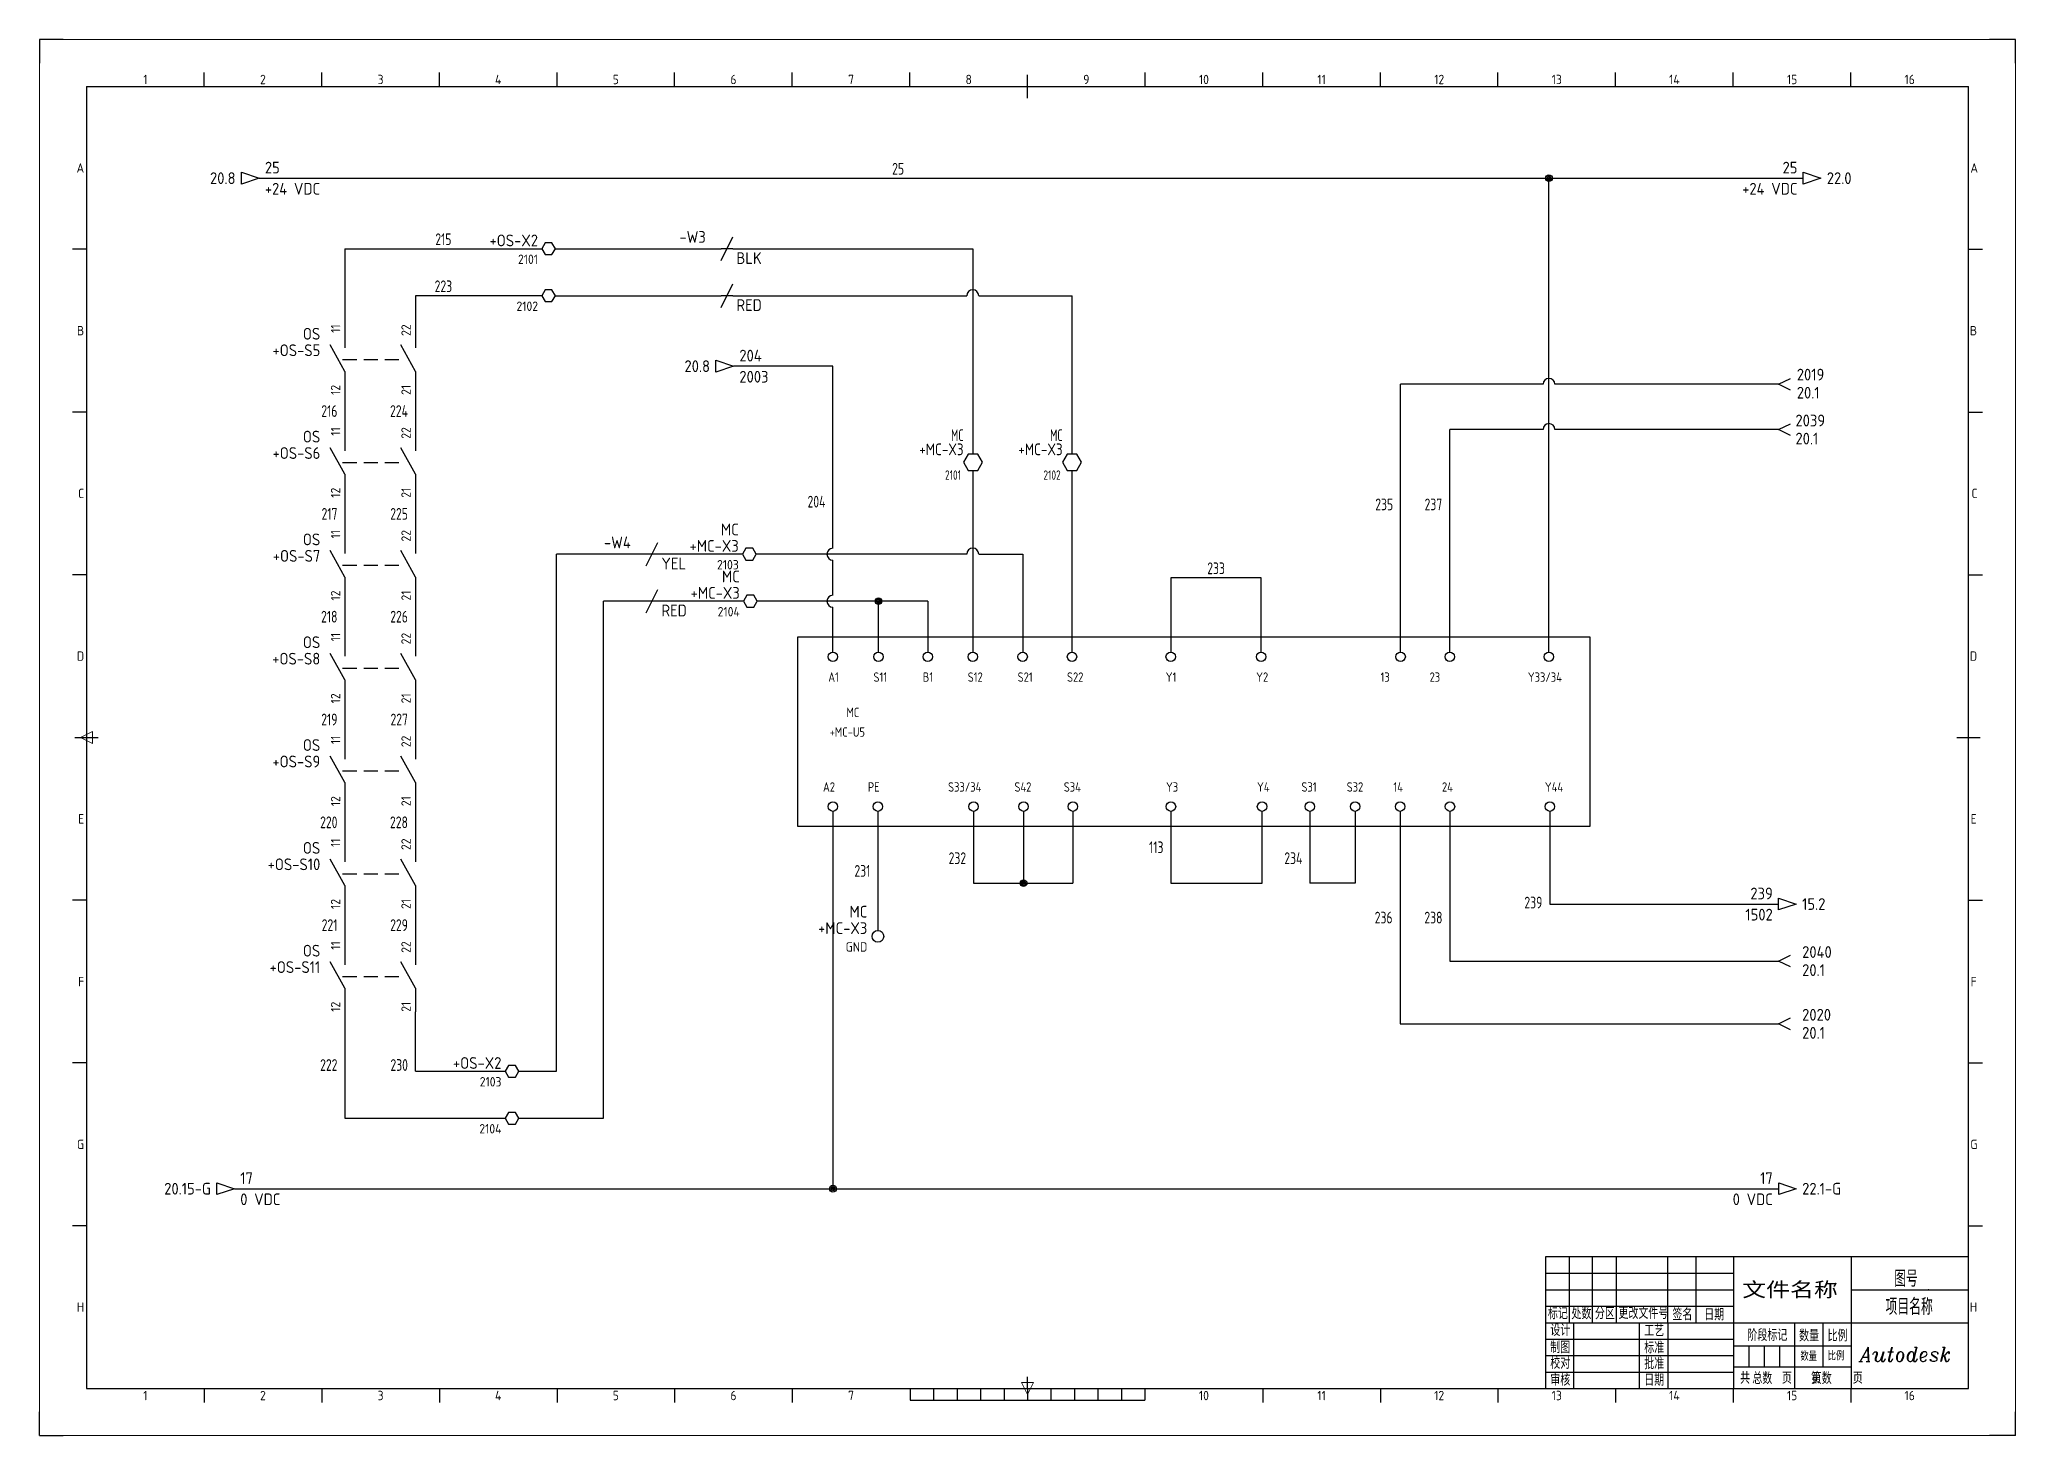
# Model space of a CAD drawing. Header units: millimetres. Extents: x 0 to 841, y 0 to 594.
import ezdxf
from ezdxf.enums import TextEntityAlignment as Align

# ---------------------------------------------------------------- set-up
doc = ezdxf.new("R2010")
doc.units = ezdxf.units.MM
doc.header["$LTSCALE"] = 12
doc.linetypes.add('DASHED', pattern=[0.75, 0.5, -0.25])
for name, color, linetype in [('AE_BOR', 1, 'Continuous'), ('BLK_1.0mm^2', 7, 'Continuous'), ('BLK_16.0mm^2', 7, 'Continuous'), ('BLU_1.0mm^2', 5, 'Continuous'), ('DESC', 150, 'Continuous'), ('GRN_1.0mm^2', 3, 'Continuous'), ('GRN_2.5mm^2', 3, 'Continuous'), ('GRY_1.5mm^2', 9, 'Continuous'), ('LINK', 9, 'DASHED'), ('LOC', 8, 'Continuous'), ('MISC', 7, 'Continuous'), ('RED_0.5mm^2', 1, 'Continuous'), ('RED_1.0mm^2', 1, 'Continuous'), ('SYMS', 7, 'Continuous'), ('TAGS', 150, 'Continuous'), ('TERMS', 123, 'Continuous'), ('WIRENO', 72, 'Continuous'), ('WIREREF', 52, 'Continuous'), ('WIREREF_DEST', 52, 'Continuous'), ('XREF', 7, 'Continuous'), ('YEL_1.0mm^2', 2, 'Continuous'), ('图框_外框线', 7, 'Continuous'), ('图框_标题栏属性', 1, 'Continuous'), ('图框_标题栏文字', 6, 'Continuous')]:
    doc.layers.add(name, color=color, linetype=linetype)
doc.styles.get("Standard").update_dxf_attribs({"font": 'txt.shx', "bigfont": 'gbcbig.shx'})
doc.styles.add('WD', font='romans.shx', dxfattribs={"bigfont": 'gbcbig.shx'})
doc.styles.add('WD_IEC', font='isocp2.shx', dxfattribs={"width": 0.9, "height": 4, "bigfont": 'gbcbig.shx'})
doc.styles.add('工程字', font='gbenor.shx', dxfattribs={"bigfont": 'gbcbig.shx'})

# ---------------------------------------------------------------- blocks, each defined once
blk = doc.blocks.new('gb_a1')
for p, q in [((20, 574), (20, 20)), ((20, 574), (821, 574)), ((821, 20), (821, 574)), ((20, 20), (821, 20))]:
    blk.add_line(p, q)
at = {"layer": 'AE_BOR', "lineweight": 30}
for p, q in [((10, 594), (0, 594)), ((0, 594), (0, 584)), ((841, 594), (830, 594)), ((841, 584), (841, 594)), ((0, 0), (0, 10)), ((841, 0), (841, 10)), ((0, 0), (10, 0)), ((841, 0), (830, 0))]:
    blk.add_line(p, q, dxfattribs=at)
at = {"layer": 'AE_BOR', "color": 1, "lineweight": 15}
for p, q in [((0, 594), (841, 594)), ((0, 0), (0, 594)), ((841, 594), (841, 0)), ((17.5, 297), (22.5, 299.5)), ((22.5, 294.5), (17.5, 297)), ((22.5, 299.5), (22.5, 294.5)), ((420.5, 17.5), (418, 22.5)), ((418, 22.5), (423, 22.5)), ((423, 22.5), (420.5, 17.5)), ((841, 0), (0, 0))]:
    blk.add_line(p, q, dxfattribs=at)
at = {"layer": 'AE_BOR'}
for p, q in [((70.0625, 574), (70.0625, 580)), ((120.125, 574), (120.125, 580)), ((170.1875, 574), (170.1875, 580)), ((220.25, 574), (220.25, 580)), ((270.3125, 574), (270.3125, 580)), ((320.375, 574), (320.375, 580)), ((370.4375, 574), (370.4375, 580)), ((470.5625, 574), (470.5625, 580)), ((520.625, 574), (520.625, 580)), ((570.6875, 574), (570.6875, 580)), ((620.75, 574), (620.75, 580)), ((670.8125, 574), (670.8125, 580)), ((720.875, 574), (720.875, 580)), ((770.9375, 574), (770.9375, 580)), ((20, 504.75), (14, 504.75)), ((821, 504.75), (827, 504.75)), ((20, 435.5), (14, 435.5)), ((821, 435.5), (827, 435.5)), ((20, 366.25), (14, 366.25)), ((821, 366.25), (827, 366.25)), ((20, 227.75), (14, 227.75)), ((821, 227.75), (827, 227.75)), ((20, 158.5), (14, 158.5)), ((821, 158.5), (827, 158.5)), ((20, 89.25), (14, 89.25)), ((821, 89.25), (827, 89.25)), ((70.0625, 20), (70.0625, 14)), ((120.125, 20), (120.125, 14)), ((170.1875, 20), (170.1875, 14)), ((220.25, 20), (220.25, 14)), ((270.3125, 20), (270.3125, 14)), ((320.375, 20), (320.375, 14)), ((520.625, 20), (520.625, 14)), ((570.6875, 20), (570.6875, 14)), ((620.75, 20), (620.75, 14)), ((670.8125, 20), (670.8125, 14)), ((720.875, 20), (720.875, 14)), ((770.9375, 20), (770.9375, 14))]:
    blk.add_line(p, q, dxfattribs=at)
at = {"layer": 'AE_BOR', "color": 2, "lineweight": 30}
for p, q in [((420.5, 574), (420.5, 579)), ((420.5, 569), (420.5, 574)), ((15, 297), (25, 297)), ((816, 297), (826, 297)), ((370.5, 20), (370.5, 15)), ((380.5, 20), (380.5, 15)), ((390.5, 20), (390.5, 15)), ((400.5, 20), (400.5, 15)), ((410.5, 20), (410.5, 15)), ((420.5, 20), (420.5, 25)), ((420.5, 20), (420.5, 15)), ((430.5, 20), (430.5, 15)), ((440.5, 20), (440.5, 15)), ((450.5, 20), (450.5, 15)), ((460.5, 20), (460.5, 15)), ((470.5, 20), (470.5, 15)), ((370.5, 15), (470.5, 15))]:
    blk.add_line(p, q, dxfattribs=at)
at = {"layer": 'AE_BOR', "style": 'WD_IEC'}
for s, p in [('1', (45.03125, 575)), ('2', (95.09375, 575)), ('3', (145.15625, 575)), ('4', (195.21875, 575)), ('5', (245.28125, 575)), ('6', (295.34375, 575)), ('7', (345.40625, 575)), ('8', (395.46875, 575)), ('9', (445.53125, 575)), ('10', (495.59375, 575)), ('11', (545.65625, 575)), ('12', (595.71875, 575)), ('13', (645.78125, 575)), ('14', (695.84375, 575)), ('15', (745.90625, 575)), ('16', (795.96875, 575)), ('1', (45.03125, 15)), ('2', (95.09375, 15)), ('3', (145.15625, 15)), ('4', (195.21875, 15)), ('5', (245.28125, 15)), ('6', (295.34375, 15)), ('7', (345.40625, 15)), ('10', (495.59375, 15)), ('11', (545.65625, 15)), ('12', (595.71875, 15)), ('13', (645.78125, 15)), ('14', (695.84375, 15)), ('15', (745.90625, 15)), ('16', (795.96875, 15))]:
    blk.add_text(s, height=4, dxfattribs=at).set_placement(p, align=Align.CENTER)
for s, p in [('A', (19, 539.375)), ('A', (825.04762, 539.375)), ('B', (19, 470.125)), ('B', (824.66667, 470.125)), ('C', (19, 400.875)), ('C', (824.85714, 400.875)), ('D', (19, 331.625)), ('D', (824.66667, 331.625)), ('E', (19, 262.375)), ('E', (824.47619, 262.375)), ('F', (19, 193.125)), ('F', (824.47619, 193.125)), ('G', (19, 123.875)), ('G', (824.85714, 123.875)), ('H', (19, 54.625)), ('H', (824.66667, 54.625))]:
    blk.add_text(s, height=4, dxfattribs=at).set_placement(p, align=Align.MIDDLE_RIGHT)
blk = doc.blocks.new('VDV1_28')
for centre in [(14.88, 72.25), (34.25, 72.25), (55.25, 72.25), (74.38, 72.25), (95.62, 72.25), (116.62, 72.25), (158.62, 72.25), (197.12, 72.25), (256.5, 72.25), (277.38, 72.25), (319.62, 72.25), (14.88, 8.5), (34, 8.5), (74.75, 8.5), (96, 8.5), (117, 8.5), (158.75, 8.5), (197.5, 8.5), (217.88, 8.5), (237.12, 8.5), (256.25, 8.5), (277.5, 8.5), (320, 8.5)]:
    blk.add_circle(centre, 2)
at = {"layer": 'BLK_16.0mm^2'}
blk.add_line((197.5, 6.5), (197.5, 6.5), dxfattribs=at)
at = {"layer": 'SYMS'}
for p, q in [((0, 80.75), (337, 80.75)), ((0, 0), (0, 80.75)), ((337, 80.75), (337, 0)), ((337, 0), (0, 0))]:
    blk.add_line(p, q, dxfattribs=at)
at = {"style": 'WD_IEC', "flags": 1}
for tag, p, height in [('X4TERM01', (12.88, 72.25), 0.256), ('X2TERM01', (14.88, 74.25), 0.256), ('X2TERM02', (34.25, 74.25), 0.256), ('X2TERM03', (55.25, 74.25), 0.256), ('X2TERM04', (74.38, 74.25), 0.256), ('X2TERM05', (95.62, 74.25), 0.256), ('X2TERM06', (116.62, 74.25), 0.256), ('X2TERM07', (158.62, 74.25), 0.256), ('X2TERM08', (197.12, 74.25), 0.256), ('X2TERM09', (256.5, 74.25), 0.256), ('X2TERM10', (277.38, 74.25), 0.256), ('X2TERM11', (319.62, 74.25), 0.256), ('X1TERM11', (321.62, 72.25), 0.256), ('X4TERM12', (12.88, 8.5), 0.256), ('X1TERM23', (322, 8.5), 0.256), ('FAMILY', (0, 0), 0.02), ('CAT', (0, 0), 0.02), ('MFG', (0, 0), 0.02), ('ASSYCODE', (0, 0), 0.02), ('X8TERM12', (14.88, 6.5), 0.256), ('X8TERM13', (34, 6.5), 0.256), ('X8TERM14', (74.75, 6.5), 0.256), ('X8TERM15', (96, 6.5), 0.256), ('X8TERM16', (117, 6.5), 0.256), ('X8TERM17', (158.75, 6.5), 0.256), ('X8TERM18', (197.5, 6.5), 0.256), ('X8TERM19', (217.88, 6.5), 0.256), ('X8TERM20', (237.12, 6.5), 0.256), ('X8TERM21', (256.25, 6.5), 0.256), ('X8TERM22', (277.5, 6.5), 0.256), ('X8TERM23', (320, 6.5), 0.256)]:
    blk.add_attdef(tag, p, '', height=height, dxfattribs=at)
at = {"style": 'WD_IEC'}
blk.add_attdef('TAG1', text='', height=4, dxfattribs=at).set_placement((21, 38.25), align=Align.CENTER)
for tag, p in [('DESC1', (345.5, 44.62)), ('DESC2', (345.5, 38.25)), ('INST', (346.29, 29.39)), ('LOC', (347.11, 23.3))]:
    blk.add_attdef(tag, p, '', height=4, dxfattribs=at)
at = {"layer": 'SYMS', "style": 'WD_IEC'}
for tag, p in [('TERM01', (12.88, 61.62)), ('TERM02', (32.12, 61.62)), ('TERM03', (53.12, 61.62)), ('TERM04', (72.25, 61.62)), ('TERM05', (93.5, 61.62)), ('TERM06', (114.5, 61.62)), ('TERM07', (156.5, 61.62)), ('TERM08', (195, 61.62)), ('TERM09', (247.95, 61.62)), ('TERM10', (268.83, 61.62)), ('TERM11', (310.62, 61.62)), ('TERM12', (10.62, 14.88)), ('TERM13', (29.75, 14.88)), ('TERM14', (63.88, 14.88)), ('TERM15', (92.12, 14.88)), ('TERM16', (113.12, 14.88)), ('TERM17', (156.62, 14.88)), ('TERM18', (195.38, 14.88)), ('TERM19', (214.27, 14.88)), ('TERM20', (233.52, 14.88)), ('TERM21', (253.43, 14.88)), ('TERM22', (274.08, 14.88)), ('TERM23', (317.88, 14.88))]:
    blk.add_attdef(tag, p, '', height=4, dxfattribs=at)
blk = doc.blocks.new('VSW21')
for p, q in [((0, 7.5), (0, 2.5)), ((0, -2.5), (-3.125, 3.125)), ((0, -2.5), (0, -7.5))]:
    blk.add_line(p, q)
at = {"style": 'WD_IEC'}
for tag, p in [('INST', (-5.25, 7.75)), ('LOC', (-5.25, 4.25)), ('TAG2', (-5.25, 0.75)), ('XREF', (-5.25, -3.75)), ('DESC1', (-5.25, -7.6)), ('DESC3', (-5.25, -14.6)), ('DESC2', (-5.25, -11.1))]:
    blk.add_attdef(tag, text='', height=2.5, dxfattribs=at).set_placement(p, align=Align.RIGHT)
blk.add_attdef('TERM01', text='', height=2, rotation=90, dxfattribs=at).set_placement((-1, 7.5), align=Align.RIGHT)
at = {"style": 'WD_IEC', "flags": 1}
for tag, p, height in [('X2TERM01', (0, 7.5), 0.32), ('X4LINK', (-2, 0), 0.32), ('X1LINK', (-0.5, 0), 0.32), ('CONTACT', (4, -3.5), 1), ('FAMILY', (4, -5), 1), ('X8TERM02', (0, -7.5), 0.32)]:
    blk.add_attdef(tag, p, '', height=height, dxfattribs=at)
at = {"style": 'WD_IEC'}
blk.add_attdef('TERM02', (-1, -7.5), '', height=2, rotation=90, dxfattribs=at)
blk = doc.blocks.new('HA1X1Y')
blk.add_lwpolyline([(2.5, -1.25), (0, 0), (2.5, 1.25)])
at = {"style": 'WD_IEC', "flags": 1}
blk.add_attdef('X4TERM01', (0, 0), '', height=0.32, dxfattribs=at)
at = {"style": 'WD_IEC'}
blk.add_attdef('DESC1', (5, 0.675), '', height=2.5, dxfattribs=at)
blk.add_attdef('DESC2', text='', height=2.5, dxfattribs=at).set_placement((5, -0.675), align=Align.TOP_LEFT)
blk = doc.blocks.new('HA1S1')
blk.add_lwpolyline([(0, 1.25), (3.75, 0), (0, -1.25)], close=True)
at = {"style": 'WD_IEC'}
for tag, height, flags, p in [('WIRENO', 2.5, 8, (-1.25, 1)), ('SIGCODE', 1, 1, (5, 1.8))]:
    blk.add_attdef(tag, text='', height=height, dxfattribs=dict(at, flags=flags)).set_placement(p, align=Align.RIGHT)
at = {"style": 'WD_IEC', "flags": 1}
blk.add_attdef('X4TERM01', (0, 0), '', height=0.32, dxfattribs=at)
at = {"style": 'WD_IEC'}
blk.add_attdef('XREF', text='', height=2.5, dxfattribs=at).set_placement((5, 0), align=Align.MIDDLE_LEFT)
blk.add_attdef('DESC1', text='', height=2.5, dxfattribs=at).set_placement((-1.25, -1), align=Align.TOP_RIGHT)
blk = doc.blocks.new('VSW11')
for p, q in [((0, 7.5), (0, 2.5)), ((0, -2.5), (-3.125, 3.125)), ((0, -2.5), (0, -7.5))]:
    blk.add_line(p, q)
at = {"style": 'WD_IEC'}
for tag, p in [('INST', (-5.25, 7.75)), ('LOC', (-5.25, 4.25)), ('TAG1', (-5.25, 0.75)), ('DESC1', (-5.25, -12.85)), ('DESC2', (-5.25, -16.35)), ('DESC3', (-5.25, -19.85))]:
    blk.add_attdef(tag, text='', height=2.5, dxfattribs=at).set_placement(p, align=Align.RIGHT)
blk.add_attdef('TERM01', text='', height=2, rotation=90, dxfattribs=at).set_placement((-1, 7.5), align=Align.RIGHT)
at = {"style": 'WD_IEC', "flags": 1}
for tag, p, height in [('X2TERM01', (0, 7.5), 0.32), ('CONTACT', (0.5, 4.5), 1), ('X1LINK', (-0.5, 0), 0.32), ('ASSYCODE', (1, -4), 1), ('X8TERM02', (0, -7.5), 0.32), ('FAMILY', (1, -5.5), 1), ('CATDESC', (1, -7), 1)]:
    blk.add_attdef(tag, p, '', height=height, dxfattribs=at)
at = {"style": 'WD_IEC'}
blk.add_attdef('TERM02', (-1, -7.5), '', height=2, rotation=90, dxfattribs=at)
at = {"style": 'WD_IEC', "flags": 9}
for tag, p in [('MFG', (-5.75, -2.75)), ('CAT', (-5.75, -5.25))]:
    blk.add_attdef(tag, text='', height=1.5, dxfattribs=at).set_placement(p, align=Align.RIGHT)
at = {"lineweight": 15, "style": 'WD_IEC'}
blk.add_attdef('XREF', text='', height=2.5, dxfattribs=at).set_placement((-5.25, -8.85), align=Align.RIGHT)
blk = doc.blocks.new('HW02')
for p, q in [((-1.25, -2.5), (1.25, 2.5)), ((1.25, 0), (-1.25, 0))]:
    blk.add_line(p, q)
at = {"style": 'WD_IEC', "flags": 1}
for tag, height, p in [('INST', 2.5, (-4.5, 8.25)), ('LOC', 2.5, (-4.5, 4.75)), ('XREF', 2.7, (-4.5, -3.75)), ('DESC1', 2.5, (-4.5, -7.75)), ('DESC3', 2.5, (-4.5, -14.75)), ('DESC2', 2.5, (-4.5, -11.25))]:
    blk.add_attdef(tag, text='', height=height, dxfattribs=at).set_placement(p, align=Align.RIGHT)
at = {"style": 'WD_IEC'}
blk.add_attdef('TAG2', text='', height=2.5, dxfattribs=at).set_placement((-4.5, 1.25), align=Align.RIGHT)
at = {"style": 'WD_IEC', "flags": 1}
for tag, p, height in [('X4TERM01', (-1.25, 0), 0.36), ('X2LINK', (0, 1), 0.32), ('X1TERM01', (1.25, 0), 0.36), ('X8LINK', (0, -1), 0.32), ('FAMILY', (3.06, -11.76), 1)]:
    blk.add_attdef(tag, p, '', height=height, dxfattribs=at)
at = {"style": 'WD_IEC'}
blk.add_attdef('RATING1', text='', height=2.5, dxfattribs=at).set_placement((2, -2), align=Align.MIDDLE_LEFT)
blk = doc.blocks.new('HW01')
for p, q in [((-1.25, -2.5), (1.25, 2.5)), ((1.25, 0), (-1.25, 0))]:
    blk.add_line(p, q)
at = {"style": 'WD_IEC', "flags": 1}
for tag, height, p in [('INST', 2.5, (-4.5, 8.25)), ('LOC', 2.5, (-4.5, 4.75)), ('XREF', 2.7, (-4.5, -3.75)), ('DESC1', 2.5, (-4.5, -7.75)), ('DESC3', 2.5, (-4.5, -14.75)), ('DESC2', 2.5, (-4.5, -11.25))]:
    blk.add_attdef(tag, text='', height=height, dxfattribs=at).set_placement(p, align=Align.RIGHT)
at = {"style": 'WD_IEC'}
blk.add_attdef('TAG1', text='', height=2.5, dxfattribs=at).set_placement((-4.5, 1.25), align=Align.RIGHT)
at = {"style": 'WD_IEC', "flags": 1}
for tag, p, height in [('X4TERM01', (-1.25, 0), 0.36), ('X2LINK', (0, 1), 0.32), ('X1TERM01', (1.25, 0), 0.36), ('X8LINK', (0, -1), 0.32), ('MFG', (3.06, -7.26), 1), ('CAT', (3.06, -8.76), 1), ('ASSYCODE', (3.06, -10.26), 1), ('FAMILY', (3.06, -11.76), 1), ('CATDESC', (3.06, -13.26), 1)]:
    blk.add_attdef(tag, p, '', height=height, dxfattribs=at)
at = {"style": 'WD_IEC'}
blk.add_attdef('RATING1', text='', height=2.5, dxfattribs=at).set_placement((2, -2), align=Align.MIDDLE_LEFT)
blk = doc.blocks.new('HA1D3')
blk.add_lwpolyline([(0, 0), (-3.75, -1.25), (-3.75, 1.25)], close=True)
at = {"style": 'WD_IEC'}
blk.add_attdef('XREF', text='', height=2.5, dxfattribs=at).set_placement((-5, 0), align=Align.MIDDLE_RIGHT)
at = {"style": 'WD_IEC', "flags": 1}
blk.add_attdef('SIGCODE', text='', height=1, dxfattribs=at).set_placement((-2.5, 1.8), align=Align.RIGHT)
at = {"style": 'WD_IEC'}
for tag, p, height, flags in [('X1TERM01', (0, 0), 0.32, 1), ('WIRENO', (1.25, 1), 2.5, 8)]:
    blk.add_attdef(tag, p, '', height=height, dxfattribs=dict(at, flags=flags))
blk.add_attdef('DESC1', text='', height=2.5, dxfattribs=at).set_placement((1.25, -1), align=Align.TOP_LEFT)
blk = doc.blocks.new('HT0003')
blk.add_lwpolyline([(0.72, -1.25), (1.44, 0), (0.72, 1.25), (-0.72, 1.25), (-1.44, 0), (-0.72, -1.25)], close=True)
at = {"style": 'WD_IEC'}
for tag, p in [('INST', (-2.25, 7.5)), ('LOC', (-2.25, 4))]:
    blk.add_attdef(tag, text='', height=2.5, dxfattribs=at).set_placement(p, align=Align.RIGHT)
at = {"style": 'WD_IEC', "flags": 1}
for tag, p, height in [('ASSYCODE', (2.75, 10.75), 1), ('CATDESC', (2.75, 9.25), 1), ('MFG', (2.75, 7.25), 1.5), ('CAT', (2.75, 4.75), 1.5), ('X4TERM01', (-1.44, 0), 0.32), ('X4PIN01', (-1.25, 1), 0.4), ('X4TERMDESC01', (-1.25, 0.5), 0.4), ('X2TERM01', (0, 1.25), 0.32), ('X2PIN01', (0, 2.25), 0.4), ('X2TERMDESC01', (0, 1.75), 0.4), ('X8PIN01', (0, -0.25), 0.4), ('X1PIN01', (1.25, 1), 0.4), ('X1TERMDESC01', (1.25, 0.5), 0.4), ('X1TERM01', (1.44, 0), 0.32), ('X8TERM01', (0, -1.25), 0.32), ('X8TERMDESC01', (0, -0.75), 0.4), ('STRIPSEQ', (0, -3), 0.4), ('LINKTERM', (0, -2), 0.4)]:
    blk.add_attdef(tag, p, '', height=height, dxfattribs=at)
at = {"style": 'WD_IEC', "flags": 8}
for tag, height, p in [('TAGSTRIP', 2.5, (-2.25, 0.5)), ('TERM01', 2, (-2.25, -3.25))]:
    blk.add_attdef(tag, text='', height=height, dxfattribs=at).set_placement(p, align=Align.RIGHT)
blk = doc.blocks.new('WD_WNH')
at = {"linetype": 'Continuous', "style": 'WD_IEC', "width": 0.8}
blk.add_attdef('WIRENO', text='', height=2.5, dxfattribs=at).set_placement((0, 0.75), align=Align.CENTER)
at = {"style": 'WD_IEC', "flags": 1}
for tag, p in [('W08USER', (0, 0.375)), ('W04USER', (0, 0.875)), ('W05USER', (0, 0.75)), ('W09USER', (0, 0.25)), ('W03USER', (0, 1)), ('W06USER', (0, 0.625)), ('W07USER', (0, 0.5)), ('W02USER', (0, 1.125)), ('W01USER', (0, 1.25)), ('W10USER', (0, 0.125))]:
    blk.add_attdef(tag, text='', height=0.08, dxfattribs=at).set_placement(p, align=Align.CENTER)
blk = doc.blocks.new('WD_WNV')
at = {"linetype": 'Continuous', "style": 'WD_IEC', "width": 0.8}
blk.add_attdef('WIRENO', text='', height=2.5, dxfattribs=at).set_placement((-1.6, 0), align=Align.MIDDLE_RIGHT)
at = {"style": 'WD_IEC', "flags": 1}
for tag, p in [('W08USER', (-1, 0.375)), ('W04USER', (-1, 0.875)), ('W05USER', (-1, 0.75)), ('W09USER', (-1, 0.25)), ('W03USER', (-1, 1)), ('W06USER', (-1, 0.625)), ('W07USER', (-1, 0.5)), ('W02USER', (-1, 1.125)), ('W01USER', (-1, 1.25)), ('W10USER', (-1, 0.125))]:
    blk.add_attdef(tag, text='', height=0.08, dxfattribs=at).set_placement(p, align=Align.CENTER)
blk = doc.blocks.new('CorpLogoBlock')
at = {"insert": (-46.09, 17.54), "char_height": 6, "width": 37.2055, "attachment_point": 1, "style": '工程字'}
blk.add_mtext('{\\Fitalic|c0;Autodesk}', dxfattribs=at)
blk = doc.blocks.new('GB_TitleBlock')
at = {"lineweight": -3}
for p, q in [((-50, 42), (0, 42)), ((-50, 28), (0, 28))]:
    blk.add_line(p, q, dxfattribs=at)
blk.add_point((-16.99, 42), dxfattribs=at)
at = {"layer": '图框_外框线'}
for p, q in [((-170, 56), (-170, 28)), ((-160, 28), (-160, 56)), ((-150, 56), (-150, 28)), ((-128, 28), (-128, 56)), ((-116, 56), (-116, 28)), ((-100, 56), (-100, 0)), ((-50, 56), (-50, 0)), ((-180, 49), (-100, 49)), ((-180, 42), (-100, 42)), ((-180, 35), (-100, 35)), ((-180, 28), (-50, 28)), ((-168, 0), (-168, 28)), ((-140, 0), (-140, 28)), ((-128, 28), (-128, 0)), ((-74, 28), (-74, 0)), ((-62, 28), (-62, 9)), ((-180, 21), (-100, 21)), ((-50, 18), (-100, 18)), ((-93.5, 18), (-93.5, 9)), ((-87, 18), (-87, 9)), ((-80.5, 18), (-80.5, 9)), ((-180, 14), (-100, 14)), ((-50, 9), (-100, 9)), ((-180, 7), (-100, 7))]:
    blk.add_line(p, q, dxfattribs=at)
blk.add_lwpolyline([(0, 56), (-180, 56), (-180, 0), (0, 0), (0, 56)], dxfattribs=at)
at = {"style": 'WD', "flags": 1}
blk.add_attdef('WD_TB', (-168.38, 50.46), '', height=2, dxfattribs=at)
at = {"layer": '图框_标题栏属性', "style": '工程字'}
for tag, p in [('REV3', (-179.58, 50.91)), ('REV2', (-179.43, 43.49)), ('REV1', (-179.43, 36.77))]:
    blk.add_attdef(tag, p, '', height=3, dxfattribs=at)
for tag, height, width, p, p2 in [('REV3DET', 3, 13.288798, (-148.76, 50.77), (-130.49, 50.77)), ('BY3', 3, 6.930672, (-126.95, 50.77), (-117.42, 50.77)), ('RD3', 3, 9.096075, (-114.66, 50.77), (-102.16, 50.77)), ('REV2DET', 3, 1.39216, (-148.76, 43.77), (-130.49, 43.77)), ('BY2', 3, 6.930672, (-126.95, 43.77), (-117.42, 43.77)), ('RD2', 3, 9.096075, (-114.66, 43.77), (-102.16, 43.77)), ('文件名称', 7, 2.04191, (-96.3, 38.33), (-55.63, 38.33)), ('REV1DET', 3, 13.288798, (-148.76, 36.77), (-130.49, 36.77)), ('BY1', 3, 6.930672, (-126.95, 36.77), (-117.42, 36.77)), ('RD1', 3, 9.096075, (-114.66, 36.77), (-102.16, 36.77))]:
    blk.add_attdef(tag, text='', height=height, dxfattribs=dict(at, width=width)).set_placement(p, p2, align=Align.FIT)
for tag, p in [('图号', (-26.57, 46.93)), ('项目名称', (-25.25, 35.16))]:
    blk.add_attdef(tag, text='', height=7, dxfattribs=at).set_placement(p, align=Align.MIDDLE)
at = {"layer": '图框_标题栏属性', "lineweight": -3}
for tag, p in [('设计', (-163.59, 22.3)), ('工艺', (-123.59, 22.3)), ('制图', (-163.59, 15.3)), ('标准', (-123.59, 15.3)), ('校对', (-163.59, 8.3)), ('批准', (-123.59, 8.3)), ('审核', (-163.59, 1.3)), ('日期', (-123.59, 1.3))]:
    blk.add_attdef(tag, p, '', height=5, dxfattribs=at)
at = {"layer": '图框_标题栏属性', "style": '工程字'}
for tag, height, p in [('数量', 3.5, (-68.02, 13.58)), ('比例', 3.5, (-56.4, 13.74)), ('总数', 5, (-87.74, 4.36)), ('页数', 5, (-62.45, 4.36))]:
    blk.add_attdef(tag, text='', height=height, dxfattribs=at).set_placement(p, align=Align.MIDDLE_CENTER)
at = {"layer": '图框_标题栏文字', "style": '工程字'}
for s, p in [('标记', (-179, 29.44)), ('处数', (-169, 29.44)), ('分区', (-159, 29.44)), ('更改文件号', (-149, 29.59)), ('签名', (-126, 29)), ('日期', (-112.47, 28.98)), ('设计', (-177.99, 22.35)), ('工艺', (-138.02, 22.15)), ('阶段标记', (-94.11, 20.2)), ('数量', (-72.11, 20)), ('比例', (-60, 20)), ('制图', (-178.04, 15.02)), ('标准', (-137.99, 14.92)), ('校对', (-177.99, 8.33)), ('批准', (-138.02, 8.15)), ('审核', (-177.99, 1.15)), ('日期', (-138.02, 1.15)), ('共     页   第     页', (-97.24, 2))]:
    blk.add_text(s, height=5, dxfattribs=at).set_placement(p)
blk = doc.blocks.new('wddot')
for radius in [0.72, 0.449, 0.223]:
    blk.add_circle((0, 0), radius)
blk = doc.blocks.new('VT0002')
blk.add_circle((0, 0), 1.25)
at = {"style": 'WD_IEC'}
for tag, p in [('INST', (-2.25, 7.5)), ('LOC', (-2.25, 4))]:
    blk.add_attdef(tag, text='', height=2.5, dxfattribs=at).set_placement(p, align=Align.RIGHT)
at = {"style": 'WD_IEC', "flags": 1}
for tag, p, height in [('ASSYCODE', (2.75, 10.75), 1), ('CATDESC', (2.75, 9.25), 1), ('MFG', (2.75, 7.25), 1.5), ('CAT', (2.75, 4.75), 1.5), ('X4TERM01', (-1.25, 0), 0.32), ('X4PIN01', (-1.25, 1), 0.4), ('X4TERMDESC01', (-1.25, 0.5), 0.4), ('X2TERM01', (0, 1.25), 0.32), ('X2PIN01', (0, 2.25), 0.4), ('X2TERMDESC01', (0, 1.75), 0.4), ('X8PIN01', (0, -0.25), 0.4), ('X1TERM01', (1.25, 0), 0.32), ('X1PIN01', (1.25, 1), 0.4), ('X1TERMDESC01', (1.25, 0.5), 0.4), ('X8TERM01', (0, -1.25), 0.32), ('X8TERMDESC01', (0, -0.75), 0.4), ('STRIPSEQ', (0, -3), 0.4), ('LINKTERM', (0, -2), 0.4)]:
    blk.add_attdef(tag, p, '', height=height, dxfattribs=at)
at = {"style": 'WD_IEC', "flags": 8}
for tag, height, p in [('TAGSTRIP', 2.5, (-2.25, 0.5)), ('TERM01', 2, (-2.25, -3.25))]:
    blk.add_attdef(tag, text='', height=height, dxfattribs=at).set_placement(p, align=Align.RIGHT)
blk = doc.blocks.new('VT0003')
for p, q in [((-1, 1.73), (-2, 0)), ((-2, 0), (-1, -1.73)), ((1, 1.73), (-1, 1.73)), ((2, 0), (1, 1.73)), ((1, -1.73), (2, 0)), ((-1, -1.73), (1, -1.73))]:
    blk.add_line(p, q)
at = {"style": 'WD_IEC', "width": 0.7}
for tag, p in [('INST', (-2, 7.5)), ('LOC', (-2, 4.5))]:
    blk.add_attdef(tag, text='', height=2.5, dxfattribs=at).set_placement(p, align=Align.RIGHT)
at = {"linetype": 'Continuous', "style": 'WD_IEC'}
for tag, height, width, flags, p in [('TAGSTRIP', 2.5, 0.9, 8, (-2, 1.5)), ('ASSYCODE', 0.25, 0.8, 1, (-2, -3.5)), ('MFG', 0.25, 0.8, 1, (-2, -2.5)), ('CAT', 0.25, 0.8, 1, (-2, -3))]:
    blk.add_attdef(tag, text='', height=height, dxfattribs=dict(at, width=width, flags=flags)).set_placement(p, align=Align.RIGHT)
at = {"linetype": 'Continuous', "style": 'WD_IEC', "width": 0.8, "flags": 8}
blk.add_attdef('TERM01', text='', height=2, dxfattribs=at).set_placement((0, 0), align=Align.MIDDLE_CENTER)
at = {"style": 'WD_IEC', "flags": 1}
for tag, p, height in [('X4TERM01', (-2, 0), 0.256), ('X4TERMDESC01', (-1.88, -0.37), 0.4), ('X2TERM01', (0, 1.73), 0.256), ('X2TERMDESC01', (0.15, 1.21), 0.4), ('X2PIN01', (0.52, 1.34), 0.4), ('X1PIN01', (1.39, 0.26), 0.4), ('X1TERMDESC01', (1.88, -0.39), 0.4), ('X1TERM01', (2, 0), 0.256), ('X4PIN01', (-1.82, -0.6), 0.4), ('X8TERM01', (0, -1.73), 0.256), ('X8TERMDESC01', (0, -2.11), 0.4), ('X8PIN01', (0.41, -1.54), 0.4), ('LINKTERM', (1.52, -1.15), 0.4), ('STRIPSEQ', (2.52, -3.93), 0.4)]:
    blk.add_attdef(tag, p, '', height=height, dxfattribs=at)

msp = doc.modelspace()

# ---------------------------------------------------------------- linework, layer by layer
at = {"layer": 'BLK_1.0mm^2'}
for p, q in [((219.56, 505), (290.09, 505)), ((295.09, 505), (397.2, 505))]:
    msp.add_line(p, q, dxfattribs=at)
at = {"layer": 'BLU_1.0mm^2'}
for p, q in [((93.42, 535), (750.7, 535)), ((642.45, 333.33), (642.45, 535))]:
    msp.add_line(p, q, dxfattribs=at)
at = {"layer": 'GRN_1.0mm^2'}
for p, q in [((337.7, 265.58), (337.7, 105)), ((356.82, 265.58), (356.82, 214.89))]:
    msp.add_line(p, q, dxfattribs=at)
at = {"layer": 'GRN_2.5mm^2'}
msp.add_line((82.93, 105), (740.21, 105), dxfattribs=at)
at = {"layer": 'GRY_1.5mm^2'}
for p, q in [((397.2, 505), (397.2, 417.58)), ((337.7, 455), (295.37, 455)), ((337.7, 377.54), (337.7, 455)), ((579.32, 333.33), (579.32, 447.29)), ((639.91, 447.29), (579.32, 447.29)), ((740.2, 447.29), (644.99, 447.29)), ((600.2, 333.33), (600.2, 428.04)), ((639.91, 428.04), (600.2, 428.04)), ((740.2, 428.04), (644.99, 428.04)), ((397.2, 410.65), (397.2, 333.33)), ((439.45, 333.33), (439.45, 410.65)), ((394.66, 375.02), (305, 375.02)), ((337.7, 357.54), (337.7, 372.46)), ((399.74, 375.02), (418.45, 375.02)), ((418.45, 375.02), (418.45, 333.33)), ((481.57, 365), (481.57, 333.33)), ((519.95, 365), (481.57, 365)), ((519.95, 333.33), (519.95, 365)), ((378.07, 355.03), (305.43, 355.03)), ((357.07, 333.33), (357.07, 355.03)), ((378.07, 355.03), (378.07, 333.33)), ((337.7, 333.33), (337.7, 352.46)), ((397.57, 265.58), (397.57, 235)), ((418.82, 265.58), (418.82, 235)), ((439.82, 265.58), (439.82, 235)), ((481.57, 265.58), (481.57, 234.97)), ((520.32, 234.97), (520.32, 265.58)), ((540.7, 265.58), (540.7, 235)), ((559.95, 265.58), (559.95, 235)), ((579.07, 265.58), (579.07, 175.17)), ((600.32, 265.58), (600.32, 201.87)), ((642.82, 265.58), (642.82, 226.13)), ((397.57, 235), (439.82, 235)), ((481.57, 234.97), (520.32, 234.97)), ((559.95, 235), (540.7, 235)), ((642.82, 226.13), (740.2, 226.13)), ((600.32, 201.87), (740.2, 201.87)), ((579.07, 175.17), (740.2, 175.17))]:
    msp.add_line(p, q, dxfattribs=at)
for centre, start, end in [((642.45, 447.29), 0, 180), ((642.45, 428.04), 0, 180), ((337.7, 375), 90, 270), ((397.2, 375.02), 0, 180), ((337.7, 355), 90, 270)]:
    msp.add_arc(centre, 2.54, start, end, dxfattribs=at)
at = {"layer": 'LINK'}
for points in [[(129, 457.79), (156, 457.79)], [(129, 414.04), (156, 414.04)], [(129, 370.29), (156, 370.29)], [(129, 326.54), (156, 326.54)], [(129, 282.79), (156, 282.79)], [(129, 239.04), (156, 239.04)], [(129, 195.29), (156, 195.29)]]:
    msp.add_lwpolyline(points, dxfattribs=at)
at = {"layer": 'RED_0.5mm^2'}
for p, q in [((130, 505), (130, 472.79)), ((130, 505), (213.79, 505)), ((160, 485), (160, 472.79)), ((213.79, 485), (160, 485)), ((130, 442.79), (130, 429.04)), ((160, 442.79), (160, 429.04)), ((130, 399.04), (130, 385.29)), ((160, 399.04), (160, 385.29)), ((130, 355.29), (130, 341.54)), ((160, 355.29), (160, 341.54)), ((130, 311.54), (130, 297.79)), ((160, 311.54), (160, 297.79)), ((130, 267.79), (130, 254.04)), ((160, 267.79), (160, 254.04)), ((130, 224.04), (130, 210.29)), ((160, 224.04), (160, 210.29)), ((130, 180.29), (130, 135)), ((160, 155), (160, 180.29)), ((160, 155), (198.22, 155)), ((130, 135), (198.22, 135))]:
    msp.add_line(p, q, dxfattribs=at)
at = {"layer": 'RED_1.0mm^2'}
for p, q in [((219.56, 485), (290.09, 485)), ((295.09, 485), (394.66, 485)), ((399.74, 485), (439.45, 485)), ((439.45, 417.58), (439.45, 485)), ((240, 135), (240, 355.03)), ((258.18, 355.03), (240, 355.03)), ((299.66, 355.03), (263.18, 355.03)), ((203.99, 135), (240, 135))]:
    msp.add_line(p, q, dxfattribs=at)
msp.add_arc((397.2, 485), 2.54, 0, 180, dxfattribs=at)
at = {"layer": 'YEL_1.0mm^2'}
for p, q in [((220, 155), (220, 375.02)), ((258.18, 375.02), (220, 375.02)), ((299.23, 375.02), (263.18, 375.02)), ((203.99, 155), (220, 155))]:
    msp.add_line(p, q, dxfattribs=at)

# ---------------------------------------------------------------- block references
for name, p in [('gb_a1', (0, 0)), ('CorpLogoBlock', (821, 20))]:
    msp.add_blockref(name, p)
ref = msp.add_blockref('GB_TitleBlock', (821, 20))
ref.add_attrib('页数', '页数', dxfattribs={"layer": '图框_标题栏属性', "height": 5, "style": '工程字'}).set_placement((758.55, 24.36), align=Align.MIDDLE_CENTER)
ref.add_attrib('总数', '总数', dxfattribs={"layer": '图框_标题栏属性', "height": 5, "style": '工程字'}).set_placement((733.26, 24.36), align=Align.MIDDLE_CENTER)
ref.add_attrib('比例', '比例', dxfattribs={"layer": '图框_标题栏属性', "height": 3.5, "style": '工程字'}).set_placement((764.6, 33.74), align=Align.MIDDLE_CENTER)
ref.add_attrib('数量', '数量', dxfattribs={"layer": '图框_标题栏属性', "height": 3.5, "style": '工程字'}).set_placement((752.98, 33.58), align=Align.MIDDLE_CENTER)
ref.add_attrib('项目名称', '项目名称', dxfattribs={"layer": '图框_标题栏属性', "height": 7, "style": '工程字'}).set_placement((795.75, 55.16), align=Align.MIDDLE)
ref.add_attrib('图号', '图号', dxfattribs={"layer": '图框_标题栏属性', "height": 7, "style": '工程字'}).set_placement((794.43, 66.93), align=Align.MIDDLE)
ref.add_attrib('文件名称', '文件名称', dxfattribs={"layer": '图框_标题栏属性', "height": 7, "style": '工程字', "width": 2.04191}).set_placement((724.7, 58.33), (765.37, 58.33), align=Align.FIT)
at = {"layer": 'SYMS'}
ref = msp.add_blockref('HA1D3', (93.42, 535), dxfattribs=dict(at, xscale=2, yscale=2, zscale=2))
ref.add_attrib('WIRENO', '25', (95.92, 537), dxfattribs={"layer": 'WIREREF_DEST', "height": 5, "style": 'WD_IEC', "flags": 8})
ref.add_attrib('DESC1', '+24 VDC', dxfattribs={"layer": 'DESC', "height": 5, "style": 'WD_IEC'}).set_placement((95.92, 533), align=Align.TOP_LEFT)
ref.add_attrib('XREF', '20.8', dxfattribs={"layer": 'XREF', "height": 5, "style": 'WD_IEC'}).set_placement((83.42, 535), align=Align.MIDDLE_RIGHT)
ref = msp.add_blockref('HA1S1', (750.7, 535), dxfattribs=dict(at, xscale=2, yscale=2, zscale=2))
ref.add_attrib('WIRENO', '25', dxfattribs={"layer": 'WIREREF', "height": 5, "style": 'WD_IEC', "flags": 8}).set_placement((748.2, 537), align=Align.RIGHT)
ref.add_attrib('DESC1', '+24 VDC', dxfattribs={"layer": 'DESC', "height": 5, "style": 'WD_IEC'}).set_placement((748.2, 533), align=Align.TOP_RIGHT)
ref.add_attrib('XREF', '22.0', dxfattribs={"layer": 'XREF', "height": 5, "style": 'WD_IEC'}).set_placement((760.7, 535), align=Align.MIDDLE_LEFT)
at = {"layer": 'SYMS', "xscale": 2, "yscale": 2, "zscale": 2}
for p in [(642.45, 535), (357.07, 355.03), (418.82, 235), (337.7, 105)]:
    msp.add_blockref('wddot', p, dxfattribs=at)
at = {"layer": 'SYMS'}
ref = msp.add_blockref('HT0003', (216.67, 505), dxfattribs=dict(at, xscale=2, yscale=2, zscale=2))
ref.add_attrib('TAGSTRIP', '+OS-X2', dxfattribs={"layer": 'TAGS', "height": 5, "style": 'WD_IEC', "flags": 8}).set_placement((212.17, 506), align=Align.RIGHT)
ref.add_attrib('TERM01', '2101', dxfattribs={"layer": 'TERMS', "height": 4, "style": 'WD_IEC', "flags": 8}).set_placement((212.17, 498.5), align=Align.RIGHT)
ref = msp.add_blockref('HW01', (292.59, 505), dxfattribs=dict(at, xscale=2, yscale=2, zscale=2))
ref.add_attrib('TAG1', '-W3', dxfattribs={"layer": 'TAGS', "height": 5, "style": 'WD_IEC'}).set_placement((283.59, 507.5), align=Align.RIGHT)
ref.add_attrib('RATING1', 'BLK', dxfattribs={"layer": 'MISC', "height": 5, "style": 'WD_IEC'}).set_placement((296.59, 501), align=Align.MIDDLE_LEFT)
ref = msp.add_blockref('HW02', (292.59, 485), dxfattribs=dict(at, xscale=2, yscale=2, zscale=2))
ref.add_attrib('RATING1', 'RED', dxfattribs={"layer": 'MISC', "height": 5, "style": 'WD_IEC'}).set_placement((296.59, 481), align=Align.MIDDLE_LEFT)
ref = msp.add_blockref('HT0003', (216.67, 485), dxfattribs=dict(at, xscale=2, yscale=2, zscale=2))
ref.add_attrib('TERM01', '2102', dxfattribs={"layer": 'TERMS', "height": 4, "style": 'WD_IEC', "flags": 8}).set_placement((212.17, 478.5), align=Align.RIGHT)
ref = msp.add_blockref('VSW11', (130, 457.79), dxfattribs=dict(at, xscale=2, yscale=2, zscale=2))
ref.add_attrib('TAG1', '+OS-S5', dxfattribs={"layer": 'TAGS', "height": 5, "style": 'WD_IEC'}).set_placement((119.5, 459.29), align=Align.RIGHT)
ref.add_attrib('LOC', 'OS', dxfattribs={"layer": 'LOC', "height": 5, "style": 'WD_IEC'}).set_placement((119.5, 466.29), align=Align.RIGHT)
ref.add_attrib('TERM01', '11', dxfattribs={"layer": 'TERMS', "height": 4, "rotation": 90, "style": 'WD_IEC'}).set_placement((128, 472.79), align=Align.RIGHT)
ref.add_attrib('TERM02', '12', (128, 442.79), dxfattribs={"layer": 'TERMS', "height": 4, "rotation": 90, "style": 'WD_IEC'})
ref = msp.add_blockref('VSW21', (160, 457.79), dxfattribs=dict(at, xscale=2, yscale=2, zscale=2))
ref.add_attrib('TERM01', '22', dxfattribs={"layer": 'TERMS', "height": 4, "rotation": 90, "style": 'WD_IEC'}).set_placement((158, 472.79), align=Align.RIGHT)
ref.add_attrib('TERM02', '21', (158, 442.79), dxfattribs={"layer": 'TERMS', "height": 4, "rotation": 90, "style": 'WD_IEC'})
ref = msp.add_blockref('HA1D3', (295.37, 455), dxfattribs=dict(at, xscale=2, yscale=2, zscale=2))
ref.add_attrib('WIRENO', '204', (297.87, 457), dxfattribs={"layer": 'WIREREF_DEST', "height": 5, "style": 'WD_IEC', "flags": 8})
ref.add_attrib('DESC1', '2003', dxfattribs={"layer": 'DESC', "height": 5, "style": 'WD_IEC'}).set_placement((297.87, 453), align=Align.TOP_LEFT)
ref.add_attrib('XREF', '20.8', dxfattribs={"layer": 'XREF', "height": 5, "style": 'WD_IEC'}).set_placement((285.37, 455), align=Align.MIDDLE_RIGHT)
ref = msp.add_blockref('HA1X1Y', (740.2, 447.29), dxfattribs=dict(at, xscale=2, yscale=2, zscale=2))
ref.add_attrib('DESC1', '2019', (747.93, 448.92), dxfattribs={"layer": 'DESC', "height": 5, "style": 'WD_IEC'})
ref.add_attrib('DESC2', '20.1', dxfattribs={"layer": 'DESC', "height": 5, "style": 'WD_IEC'}).set_placement((747.93, 446.22), align=Align.TOP_LEFT)
ref = msp.add_blockref('VSW11', (130, 414.04), dxfattribs=dict(at, xscale=2, yscale=2, zscale=2))
ref.add_attrib('TAG1', '+OS-S6', dxfattribs={"layer": 'TAGS', "height": 5, "style": 'WD_IEC'}).set_placement((119.5, 415.54), align=Align.RIGHT)
ref.add_attrib('LOC', 'OS', dxfattribs={"layer": 'LOC', "height": 5, "style": 'WD_IEC'}).set_placement((119.5, 422.54), align=Align.RIGHT)
ref.add_attrib('TERM01', '11', dxfattribs={"layer": 'TERMS', "height": 4, "rotation": 90, "style": 'WD_IEC'}).set_placement((128, 429.04), align=Align.RIGHT)
ref.add_attrib('TERM02', '12', (128, 399.04), dxfattribs={"layer": 'TERMS', "height": 4, "rotation": 90, "style": 'WD_IEC'})
ref = msp.add_blockref('VSW21', (160, 414.04), dxfattribs=dict(at, xscale=2, yscale=2, zscale=2))
ref.add_attrib('TERM01', '22', dxfattribs={"layer": 'TERMS', "height": 4, "rotation": 90, "style": 'WD_IEC'}).set_placement((158, 429.04), align=Align.RIGHT)
ref.add_attrib('TERM02', '21', (158, 399.04), dxfattribs={"layer": 'TERMS', "height": 4, "rotation": 90, "style": 'WD_IEC'})
ref = msp.add_blockref('HA1X1Y', (740.2, 428.04), dxfattribs=dict(at, xscale=2, yscale=2, zscale=2))
ref.add_attrib('DESC1', '2039', (747.36, 429.39), dxfattribs={"layer": 'DESC', "height": 5, "style": 'WD_IEC'})
ref.add_attrib('DESC2', '20.1', dxfattribs={"layer": 'DESC', "height": 5, "style": 'WD_IEC'}).set_placement((747.36, 426.69), align=Align.TOP_LEFT)
ref = msp.add_blockref('VT0003', (397.3, 414.12), dxfattribs=dict(at, xscale=2, yscale=2, zscale=2))
ref.add_attrib('TAGSTRIP', '+MC-X3', dxfattribs={"layer": 'TAGS', "linetype": 'Continuous', "height": 5, "style": 'WD_IEC', "width": 0.9, "flags": 8}).set_placement((393.3, 417.12), align=Align.RIGHT)
ref.add_attrib('TERM01', '2101', dxfattribs={"layer": 'TERMS', "linetype": 'Continuous', "height": 4, "style": 'WD_IEC', "width": 0.8, "flags": 8}).set_placement((388.8, 408.66), align=Align.MIDDLE_CENTER)
ref.add_attrib('LOC', 'MC', dxfattribs={"layer": 'LOC', "height": 5, "style": 'WD_IEC', "width": 0.7}).set_placement((393.3, 423.12), align=Align.RIGHT)
ref = msp.add_blockref('VT0003', (439.45, 414.12), dxfattribs=dict(at, xscale=2, yscale=2, zscale=2))
ref.add_attrib('TAGSTRIP', '+MC-X3', dxfattribs={"layer": 'TAGS', "linetype": 'Continuous', "height": 5, "style": 'WD_IEC', "width": 0.9, "flags": 8}).set_placement((435.45, 417.12), align=Align.RIGHT)
ref.add_attrib('TERM01', '2102', dxfattribs={"layer": 'TERMS', "linetype": 'Continuous', "height": 4, "style": 'WD_IEC', "width": 0.8, "flags": 8}).set_placement((430.95, 408.66), align=Align.MIDDLE_CENTER)
ref.add_attrib('LOC', 'MC', dxfattribs={"layer": 'LOC', "height": 5, "style": 'WD_IEC', "width": 0.7}).set_placement((435.45, 423.12), align=Align.RIGHT)
ref = msp.add_blockref('HT0003', (302.11, 375.02), dxfattribs=dict(at, xscale=2, yscale=2, zscale=2))
ref.add_attrib('TAGSTRIP', '+MC-X3', dxfattribs={"layer": 'TAGS', "height": 5, "style": 'WD_IEC', "flags": 8}).set_placement((297.61, 376.02), align=Align.RIGHT)
ref.add_attrib('LOC', 'MC', dxfattribs={"layer": 'LOC', "height": 5, "style": 'WD_IEC'}).set_placement((297.61, 383.02), align=Align.RIGHT)
ref.add_attrib('TERM01', '2103', dxfattribs={"layer": 'TERMS', "height": 4, "style": 'WD_IEC', "flags": 8}).set_placement((297.61, 368.52), align=Align.RIGHT)
ref = msp.add_blockref('VSW11', (130, 370.29), dxfattribs=dict(at, xscale=2, yscale=2, zscale=2))
ref.add_attrib('TAG1', '+OS-S7', dxfattribs={"layer": 'TAGS', "height": 5, "style": 'WD_IEC'}).set_placement((119.5, 371.79), align=Align.RIGHT)
ref.add_attrib('LOC', 'OS', dxfattribs={"layer": 'LOC', "height": 5, "style": 'WD_IEC'}).set_placement((119.5, 378.79), align=Align.RIGHT)
ref.add_attrib('TERM01', '11', dxfattribs={"layer": 'TERMS', "height": 4, "rotation": 90, "style": 'WD_IEC'}).set_placement((128, 385.29), align=Align.RIGHT)
ref.add_attrib('TERM02', '12', (128, 355.29), dxfattribs={"layer": 'TERMS', "height": 4, "rotation": 90, "style": 'WD_IEC'})
ref = msp.add_blockref('VSW21', (160, 370.29), dxfattribs=dict(at, xscale=2, yscale=2, zscale=2))
ref.add_attrib('TERM01', '22', dxfattribs={"layer": 'TERMS', "height": 4, "rotation": 90, "style": 'WD_IEC'}).set_placement((158, 385.29), align=Align.RIGHT)
ref.add_attrib('TERM02', '21', (158, 355.29), dxfattribs={"layer": 'TERMS', "height": 4, "rotation": 90, "style": 'WD_IEC'})
ref = msp.add_blockref('HW01', (260.68, 375.02), dxfattribs=dict(at, xscale=2, yscale=2, zscale=2))
ref.add_attrib('TAG1', '-W4', dxfattribs={"layer": 'TAGS', "height": 5, "style": 'WD_IEC'}).set_placement((251.68, 377.52), align=Align.RIGHT)
ref.add_attrib('RATING1', 'YEL', dxfattribs={"layer": 'MISC', "height": 5, "style": 'WD_IEC'}).set_placement((264.68, 371.02), align=Align.MIDDLE_LEFT)
ref = msp.add_blockref('HT0003', (302.55, 355.03), dxfattribs=dict(at, xscale=2, yscale=2, zscale=2))
ref.add_attrib('TAGSTRIP', '+MC-X3', dxfattribs={"layer": 'TAGS', "height": 5, "style": 'WD_IEC', "flags": 8}).set_placement((298.05, 356.03), align=Align.RIGHT)
ref.add_attrib('LOC', 'MC', dxfattribs={"layer": 'LOC', "height": 5, "style": 'WD_IEC'}).set_placement((298.05, 363.03), align=Align.RIGHT)
ref.add_attrib('TERM01', '2104', dxfattribs={"layer": 'TERMS', "height": 4, "style": 'WD_IEC', "flags": 8}).set_placement((298.05, 348.53), align=Align.RIGHT)
ref = msp.add_blockref('HW02', (260.68, 355.03), dxfattribs=dict(at, xscale=2, yscale=2, zscale=2))
ref.add_attrib('RATING1', 'RED', dxfattribs={"layer": 'MISC', "height": 5, "style": 'WD_IEC'}).set_placement((264.68, 351.03), align=Align.MIDDLE_LEFT)
ref = msp.add_blockref('VSW11', (130, 326.54), dxfattribs=dict(at, xscale=2, yscale=2, zscale=2))
ref.add_attrib('TAG1', '+OS-S8', dxfattribs={"layer": 'TAGS', "height": 5, "style": 'WD_IEC'}).set_placement((119.5, 328.04), align=Align.RIGHT)
ref.add_attrib('LOC', 'OS', dxfattribs={"layer": 'LOC', "height": 5, "style": 'WD_IEC'}).set_placement((119.5, 335.04), align=Align.RIGHT)
ref.add_attrib('TERM01', '11', dxfattribs={"layer": 'TERMS', "height": 4, "rotation": 90, "style": 'WD_IEC'}).set_placement((128, 341.54), align=Align.RIGHT)
ref.add_attrib('TERM02', '12', (128, 311.54), dxfattribs={"layer": 'TERMS', "height": 4, "rotation": 90, "style": 'WD_IEC'})
ref = msp.add_blockref('VSW21', (160, 326.54), dxfattribs=dict(at, xscale=2, yscale=2, zscale=2))
ref.add_attrib('TERM01', '22', dxfattribs={"layer": 'TERMS', "height": 4, "rotation": 90, "style": 'WD_IEC'}).set_placement((158, 341.54), align=Align.RIGHT)
ref.add_attrib('TERM02', '21', (158, 311.54), dxfattribs={"layer": 'TERMS', "height": 4, "rotation": 90, "style": 'WD_IEC'})
ref = msp.add_blockref('VDV1_28', (322.82, 259.08), dxfattribs=at)
ref.add_attrib('TERM23', 'Y44', (640.7, 273.95), dxfattribs={"layer": 'TERMS', "height": 4, "style": 'WD_IEC', "width": 0.9})
ref.add_attrib('TERM22', '24', (596.9, 273.95), dxfattribs={"layer": 'TERMS', "height": 4, "style": 'WD_IEC', "width": 0.9})
ref.add_attrib('TERM21', '14', (576.25, 273.95), dxfattribs={"layer": 'TERMS', "height": 4, "style": 'WD_IEC', "width": 0.9})
ref.add_attrib('TERM20', 'S32', (556.35, 273.95), dxfattribs={"layer": 'TERMS', "height": 4, "style": 'WD_IEC', "width": 0.9})
ref.add_attrib('TERM19', 'S31', (537.1, 273.95), dxfattribs={"layer": 'TERMS', "height": 4, "style": 'WD_IEC', "width": 0.9})
ref.add_attrib('TERM18', 'Y4', (518.2, 273.95), dxfattribs={"layer": 'TERMS', "height": 4, "style": 'WD_IEC', "width": 0.9})
ref.add_attrib('TERM17', 'Y3', (479.45, 273.95), dxfattribs={"layer": 'TERMS', "height": 4, "style": 'WD_IEC', "width": 0.9})
ref.add_attrib('TERM16', 'S34', (435.95, 273.95), dxfattribs={"layer": 'TERMS', "height": 4, "style": 'WD_IEC', "width": 0.9})
ref.add_attrib('TERM15', 'S42', (414.95, 273.95), dxfattribs={"layer": 'TERMS', "height": 4, "style": 'WD_IEC', "width": 0.9})
ref.add_attrib('TERM14', 'S33/34', (386.7, 273.95), dxfattribs={"layer": 'TERMS', "height": 4, "style": 'WD_IEC', "width": 0.9})
ref.add_attrib('TERM13', 'PE', (352.57, 273.95), dxfattribs={"layer": 'TERMS', "height": 4, "style": 'WD_IEC', "width": 0.9})
ref.add_attrib('TERM12', 'A2', (333.45, 273.95), dxfattribs={"layer": 'TERMS', "height": 4, "style": 'WD_IEC', "width": 0.9})
ref.add_attrib('TERM11', 'Y33/34', (633.45, 320.7), dxfattribs={"layer": 'TERMS', "height": 4, "style": 'WD_IEC', "width": 0.9})
ref.add_attrib('TERM10', '23', (591.65, 320.7), dxfattribs={"layer": 'TERMS', "height": 4, "style": 'WD_IEC', "width": 0.9})
ref.add_attrib('TERM09', '13', (570.77, 320.7), dxfattribs={"layer": 'TERMS', "height": 4, "style": 'WD_IEC', "width": 0.9})
ref.add_attrib('TERM08', 'Y2', (517.82, 320.7), dxfattribs={"layer": 'TERMS', "height": 4, "style": 'WD_IEC', "width": 0.9})
ref.add_attrib('TERM07', 'Y1', (479.32, 320.7), dxfattribs={"layer": 'TERMS', "height": 4, "style": 'WD_IEC', "width": 0.9})
ref.add_attrib('TERM06', 'S22', (437.32, 320.7), dxfattribs={"layer": 'TERMS', "height": 4, "style": 'WD_IEC', "width": 0.9})
ref.add_attrib('TERM05', 'S21', (416.32, 320.7), dxfattribs={"layer": 'TERMS', "height": 4, "style": 'WD_IEC', "width": 0.9})
ref.add_attrib('TERM04', 'S12', (395.07, 320.7), dxfattribs={"layer": 'TERMS', "height": 4, "style": 'WD_IEC', "width": 0.9})
ref.add_attrib('TERM03', 'B1', (375.95, 320.7), dxfattribs={"layer": 'TERMS', "height": 4, "style": 'WD_IEC', "width": 0.9})
ref.add_attrib('TERM02', 'S11', (354.95, 320.7), dxfattribs={"layer": 'TERMS', "height": 4, "style": 'WD_IEC', "width": 0.9})
ref.add_attrib('TERM01', 'A1', (335.7, 320.7), dxfattribs={"layer": 'TERMS', "height": 4, "style": 'WD_IEC', "width": 0.9})
ref.add_attrib('LOC', 'MC', (343.44, 305.68), dxfattribs={"layer": 'LOC', "height": 4, "style": 'WD_IEC', "width": 0.9})
ref.add_attrib('TAG1', '+MC-U5', dxfattribs={"layer": 'TAGS', "height": 4, "style": 'WD_IEC', "width": 0.9}).set_placement((343.82, 297.33), align=Align.CENTER)
ref = msp.add_blockref('VSW11', (130, 282.79), dxfattribs=dict(at, xscale=2, yscale=2, zscale=2))
ref.add_attrib('TAG1', '+OS-S9', dxfattribs={"layer": 'TAGS', "height": 5, "style": 'WD_IEC'}).set_placement((119.5, 284.29), align=Align.RIGHT)
ref.add_attrib('LOC', 'OS', dxfattribs={"layer": 'LOC', "height": 5, "style": 'WD_IEC'}).set_placement((119.5, 291.29), align=Align.RIGHT)
ref.add_attrib('TERM01', '11', dxfattribs={"layer": 'TERMS', "height": 4, "rotation": 90, "style": 'WD_IEC'}).set_placement((128, 297.79), align=Align.RIGHT)
ref.add_attrib('TERM02', '12', (128, 267.79), dxfattribs={"layer": 'TERMS', "height": 4, "rotation": 90, "style": 'WD_IEC'})
ref = msp.add_blockref('VSW21', (160, 282.79), dxfattribs=dict(at, xscale=2, yscale=2, zscale=2))
ref.add_attrib('TERM01', '22', dxfattribs={"layer": 'TERMS', "height": 4, "rotation": 90, "style": 'WD_IEC'}).set_placement((158, 297.79), align=Align.RIGHT)
ref.add_attrib('TERM02', '21', (158, 267.79), dxfattribs={"layer": 'TERMS', "height": 4, "rotation": 90, "style": 'WD_IEC'})
ref = msp.add_blockref('VSW11', (130, 239.04), dxfattribs=dict(at, xscale=2, yscale=2, zscale=2))
ref.add_attrib('TAG1', '+OS-S10', dxfattribs={"layer": 'TAGS', "height": 5, "style": 'WD_IEC'}).set_placement((119.5, 240.54), align=Align.RIGHT)
ref.add_attrib('LOC', 'OS', dxfattribs={"layer": 'LOC', "height": 5, "style": 'WD_IEC'}).set_placement((119.5, 247.54), align=Align.RIGHT)
ref.add_attrib('TERM01', '11', dxfattribs={"layer": 'TERMS', "height": 4, "rotation": 90, "style": 'WD_IEC'}).set_placement((128, 254.04), align=Align.RIGHT)
ref.add_attrib('TERM02', '12', (128, 224.04), dxfattribs={"layer": 'TERMS', "height": 4, "rotation": 90, "style": 'WD_IEC'})
ref = msp.add_blockref('VSW21', (160, 239.04), dxfattribs=dict(at, xscale=2, yscale=2, zscale=2))
ref.add_attrib('TERM01', '22', dxfattribs={"layer": 'TERMS', "height": 4, "rotation": 90, "style": 'WD_IEC'}).set_placement((158, 254.04), align=Align.RIGHT)
ref.add_attrib('TERM02', '21', (158, 224.04), dxfattribs={"layer": 'TERMS', "height": 4, "rotation": 90, "style": 'WD_IEC'})
ref = msp.add_blockref('HA1S1', (740.2, 226.13), dxfattribs=dict(at, xscale=2, yscale=2, zscale=2))
ref.add_attrib('WIRENO', '239', dxfattribs={"layer": 'WIREREF', "height": 5, "style": 'WD_IEC', "flags": 8}).set_placement((737.7, 228.13), align=Align.RIGHT)
ref.add_attrib('DESC1', '1502', dxfattribs={"layer": 'DESC', "height": 5, "style": 'WD_IEC'}).set_placement((737.7, 224.13), align=Align.TOP_RIGHT)
ref.add_attrib('XREF', '15.2', dxfattribs={"layer": 'XREF', "height": 5, "style": 'WD_IEC'}).set_placement((750.2, 226.13), align=Align.MIDDLE_LEFT)
ref = msp.add_blockref('VT0002', (356.82, 212.39), dxfattribs=dict(at, xscale=2, yscale=2, zscale=2))
ref.add_attrib('TAGSTRIP', '+MC-X3', dxfattribs={"layer": 'TAGS', "height": 5, "style": 'WD_IEC', "flags": 8}).set_placement((352.32, 213.39), align=Align.RIGHT)
ref.add_attrib('LOC', 'MC', dxfattribs={"layer": 'LOC', "height": 5, "style": 'WD_IEC'}).set_placement((352.32, 220.39), align=Align.RIGHT)
ref.add_attrib('TERM01', 'GND', dxfattribs={"layer": 'TERMS', "height": 4, "style": 'WD_IEC', "flags": 8}).set_placement((352.32, 205.89), align=Align.RIGHT)
ref = msp.add_blockref('VSW11', (130, 195.29), dxfattribs=dict(at, xscale=2, yscale=2, zscale=2))
ref.add_attrib('TAG1', '+OS-S11', dxfattribs={"layer": 'TAGS', "height": 5, "style": 'WD_IEC'}).set_placement((119.5, 196.79), align=Align.RIGHT)
ref.add_attrib('LOC', 'OS', dxfattribs={"layer": 'LOC', "height": 5, "style": 'WD_IEC'}).set_placement((119.5, 203.79), align=Align.RIGHT)
ref.add_attrib('TERM01', '11', dxfattribs={"layer": 'TERMS', "height": 4, "rotation": 90, "style": 'WD_IEC'}).set_placement((128, 210.29), align=Align.RIGHT)
ref.add_attrib('TERM02', '12', (128, 180.29), dxfattribs={"layer": 'TERMS', "height": 4, "rotation": 90, "style": 'WD_IEC'})
ref = msp.add_blockref('VSW21', (160, 195.29), dxfattribs=dict(at, xscale=2, yscale=2, zscale=2))
ref.add_attrib('TERM01', '22', dxfattribs={"layer": 'TERMS', "height": 4, "rotation": 90, "style": 'WD_IEC'}).set_placement((158, 210.29), align=Align.RIGHT)
ref.add_attrib('TERM02', '21', (158, 180.29), dxfattribs={"layer": 'TERMS', "height": 4, "rotation": 90, "style": 'WD_IEC'})
ref = msp.add_blockref('HA1X1Y', (740.2, 201.87), dxfattribs=dict(at, xscale=2, yscale=2, zscale=2))
ref.add_attrib('DESC1', '2040', (750.2, 203.22), dxfattribs={"layer": 'DESC', "height": 5, "style": 'WD_IEC'})
ref.add_attrib('DESC2', '20.1', dxfattribs={"layer": 'DESC', "height": 5, "style": 'WD_IEC'}).set_placement((750.2, 200.52), align=Align.TOP_LEFT)
ref = msp.add_blockref('HA1X1Y', (740.2, 175.17), dxfattribs=dict(at, xscale=2, yscale=2, zscale=2))
ref.add_attrib('DESC1', '2020', (750.2, 176.52), dxfattribs={"layer": 'DESC', "height": 5, "style": 'WD_IEC'})
ref.add_attrib('DESC2', '20.1', dxfattribs={"layer": 'DESC', "height": 5, "style": 'WD_IEC'}).set_placement((750.2, 173.82), align=Align.TOP_LEFT)
ref = msp.add_blockref('HT0003', (201.11, 155), dxfattribs=dict(at, xscale=2, yscale=2, zscale=2))
ref.add_attrib('TAGSTRIP', '+OS-X2', dxfattribs={"layer": 'TAGS', "height": 5, "style": 'WD_IEC', "flags": 8}).set_placement((196.61, 156), align=Align.RIGHT)
ref.add_attrib('TERM01', '2103', dxfattribs={"layer": 'TERMS', "height": 4, "style": 'WD_IEC', "flags": 8}).set_placement((196.61, 148.5), align=Align.RIGHT)
ref = msp.add_blockref('HT0003', (201.11, 135), dxfattribs=dict(at, xscale=2, yscale=2, zscale=2))
ref.add_attrib('TERM01', '2104', dxfattribs={"layer": 'TERMS', "height": 4, "style": 'WD_IEC', "flags": 8}).set_placement((196.61, 128.5), align=Align.RIGHT)
ref = msp.add_blockref('HA1D3', (82.93, 105), dxfattribs=dict(at, xscale=2, yscale=2, zscale=2))
ref.add_attrib('WIRENO', '17', (85.43, 107), dxfattribs={"layer": 'WIREREF_DEST', "height": 5, "style": 'WD_IEC', "flags": 8})
ref.add_attrib('DESC1', '0 VDC', dxfattribs={"layer": 'DESC', "height": 5, "style": 'WD_IEC'}).set_placement((85.43, 103), align=Align.TOP_LEFT)
ref.add_attrib('XREF', '20.15-G', dxfattribs={"layer": 'XREF', "height": 5, "style": 'WD_IEC'}).set_placement((72.93, 105), align=Align.MIDDLE_RIGHT)
ref = msp.add_blockref('HA1S1', (740.21, 105), dxfattribs=dict(at, xscale=2, yscale=2, zscale=2))
ref.add_attrib('WIRENO', '17', dxfattribs={"layer": 'WIREREF', "height": 5, "style": 'WD_IEC', "flags": 8}).set_placement((737.71, 107), align=Align.RIGHT)
ref.add_attrib('DESC1', '0 VDC', dxfattribs={"layer": 'DESC', "height": 5, "style": 'WD_IEC'}).set_placement((737.71, 103), align=Align.TOP_RIGHT)
ref.add_attrib('XREF', '22.1-G', dxfattribs={"layer": 'XREF', "height": 5, "style": 'WD_IEC'}).set_placement((750.21, 105), align=Align.MIDDLE_LEFT)
at = {"layer": 'WIRENO'}
ref = msp.add_blockref('WD_WNH', (365.43, 535), dxfattribs=dict(at, xscale=2, yscale=2, zscale=2))
ref.add_attrib('WIRENO', '25', dxfattribs={"linetype": 'Continuous', "height": 5, "style": 'WD_IEC', "width": 0.8}).set_placement((365.43, 536.5), align=Align.CENTER)
ref = msp.add_blockref('WD_WNH', (171.89, 505), dxfattribs=dict(at, xscale=2, yscale=2, zscale=2))
ref.add_attrib('WIRENO', '215', dxfattribs={"linetype": 'Continuous', "height": 5, "style": 'WD_IEC', "width": 0.8}).set_placement((171.89, 506.5), align=Align.CENTER)
ref = msp.add_blockref('WD_WNH', (171.89, 485), dxfattribs=dict(at, xscale=2, yscale=2, zscale=2))
ref.add_attrib('WIRENO', '223', dxfattribs={"linetype": 'Continuous', "height": 5, "style": 'WD_IEC', "width": 0.8}).set_placement((171.89, 486.5), align=Align.CENTER)
ref = msp.add_blockref('WD_WNV', (130, 435.91), dxfattribs=dict(at, xscale=2, yscale=2, zscale=2))
ref.add_attrib('WIRENO', '216', dxfattribs={"linetype": 'Continuous', "height": 5, "style": 'WD_IEC', "width": 0.8}).set_placement((126.8, 435.91), align=Align.MIDDLE_RIGHT)
ref = msp.add_blockref('WD_WNV', (160, 435.91), dxfattribs=dict(at, xscale=2, yscale=2, zscale=2))
ref.add_attrib('WIRENO', '224', dxfattribs={"linetype": 'Continuous', "height": 5, "style": 'WD_IEC', "width": 0.8}).set_placement((156.8, 435.91), align=Align.MIDDLE_RIGHT)
ref = msp.add_blockref('WD_WNV', (337.7, 397.35), dxfattribs=dict(at, xscale=2, yscale=2, zscale=2))
ref.add_attrib('WIRENO', '204', dxfattribs={"linetype": 'Continuous', "height": 5, "style": 'WD_IEC', "width": 0.8}).set_placement((334.5, 397.35), align=Align.MIDDLE_RIGHT)
ref = msp.add_blockref('WD_WNV', (579.32, 396.18), dxfattribs=dict(at, xscale=2, yscale=2, zscale=2))
ref.add_attrib('WIRENO', '235', dxfattribs={"linetype": 'Continuous', "height": 5, "style": 'WD_IEC', "width": 0.8}).set_placement((576.12, 396.18), align=Align.MIDDLE_RIGHT)
ref = msp.add_blockref('WD_WNV', (600.2, 396.18), dxfattribs=dict(at, xscale=2, yscale=2, zscale=2))
ref.add_attrib('WIRENO', '237', dxfattribs={"linetype": 'Continuous', "height": 5, "style": 'WD_IEC', "width": 0.8}).set_placement((597, 396.18), align=Align.MIDDLE_RIGHT)
ref = msp.add_blockref('WD_WNV', (130, 392.16), dxfattribs=dict(at, xscale=2, yscale=2, zscale=2))
ref.add_attrib('WIRENO', '217', dxfattribs={"linetype": 'Continuous', "height": 5, "style": 'WD_IEC', "width": 0.8}).set_placement((126.8, 392.16), align=Align.MIDDLE_RIGHT)
ref = msp.add_blockref('WD_WNV', (160, 392.16), dxfattribs=dict(at, xscale=2, yscale=2, zscale=2))
ref.add_attrib('WIRENO', '225', dxfattribs={"linetype": 'Continuous', "height": 5, "style": 'WD_IEC', "width": 0.8}).set_placement((156.8, 392.16), align=Align.MIDDLE_RIGHT)
ref = msp.add_blockref('WD_WNH', (500.76, 365), dxfattribs=dict(at, xscale=2, yscale=2, zscale=2))
ref.add_attrib('WIRENO', '233', dxfattribs={"linetype": 'Continuous', "height": 5, "style": 'WD_IEC', "width": 0.8}).set_placement((500.76, 366.5), align=Align.CENTER)
ref = msp.add_blockref('WD_WNV', (130, 348.41), dxfattribs=dict(at, xscale=2, yscale=2, zscale=2))
ref.add_attrib('WIRENO', '218', dxfattribs={"linetype": 'Continuous', "height": 5, "style": 'WD_IEC', "width": 0.8}).set_placement((126.8, 348.41), align=Align.MIDDLE_RIGHT)
ref = msp.add_blockref('WD_WNV', (160, 348.41), dxfattribs=dict(at, xscale=2, yscale=2, zscale=2))
ref.add_attrib('WIRENO', '226', dxfattribs={"linetype": 'Continuous', "height": 5, "style": 'WD_IEC', "width": 0.8}).set_placement((156.8, 348.41), align=Align.MIDDLE_RIGHT)
ref = msp.add_blockref('WD_WNV', (130, 304.66), dxfattribs=dict(at, xscale=2, yscale=2, zscale=2))
ref.add_attrib('WIRENO', '219', dxfattribs={"linetype": 'Continuous', "height": 5, "style": 'WD_IEC', "width": 0.8}).set_placement((126.8, 304.66), align=Align.MIDDLE_RIGHT)
ref = msp.add_blockref('WD_WNV', (160, 304.66), dxfattribs=dict(at, xscale=2, yscale=2, zscale=2))
ref.add_attrib('WIRENO', '227', dxfattribs={"linetype": 'Continuous', "height": 5, "style": 'WD_IEC', "width": 0.8}).set_placement((156.8, 304.66), align=Align.MIDDLE_RIGHT)
ref = msp.add_blockref('WD_WNV', (130, 260.91), dxfattribs=dict(at, xscale=2, yscale=2, zscale=2))
ref.add_attrib('WIRENO', '220', dxfattribs={"linetype": 'Continuous', "height": 5, "style": 'WD_IEC', "width": 0.8}).set_placement((126.8, 260.91), align=Align.MIDDLE_RIGHT)
ref = msp.add_blockref('WD_WNV', (160, 260.91), dxfattribs=dict(at, xscale=2, yscale=2, zscale=2))
ref.add_attrib('WIRENO', '228', dxfattribs={"linetype": 'Continuous', "height": 5, "style": 'WD_IEC', "width": 0.8}).set_placement((156.8, 260.91), align=Align.MIDDLE_RIGHT)
ref = msp.add_blockref('WD_WNV', (481.57, 250.28), dxfattribs=dict(at, xscale=2, yscale=2, zscale=2))
ref.add_attrib('WIRENO', '113', dxfattribs={"linetype": 'Continuous', "height": 5, "style": 'WD_IEC', "width": 0.8}).set_placement((478.37, 250.28), align=Align.MIDDLE_RIGHT)
ref = msp.add_blockref('WD_WNV', (397.57, 245.64), dxfattribs=dict(at, xscale=2, yscale=2, zscale=2))
ref.add_attrib('WIRENO', '232', dxfattribs={"linetype": 'Continuous', "height": 5, "style": 'WD_IEC', "width": 0.8}).set_placement((394.37, 245.64), align=Align.MIDDLE_RIGHT)
ref = msp.add_blockref('WD_WNV', (540.7, 245.64), dxfattribs=dict(at, xscale=2, yscale=2, zscale=2))
ref.add_attrib('WIRENO', '234', dxfattribs={"linetype": 'Continuous', "height": 5, "style": 'WD_IEC', "width": 0.8}).set_placement((537.5, 245.64), align=Align.MIDDLE_RIGHT)
ref = msp.add_blockref('WD_WNV', (356.82, 240.23), dxfattribs=dict(at, xscale=2, yscale=2, zscale=2))
ref.add_attrib('WIRENO', '231', dxfattribs={"linetype": 'Continuous', "height": 5, "style": 'WD_IEC', "width": 0.8}).set_placement((353.62, 240.23), align=Align.MIDDLE_RIGHT)
ref = msp.add_blockref('WD_WNV', (642.82, 226.76), dxfattribs=dict(at, xscale=2, yscale=2, zscale=2))
ref.add_attrib('WIRENO', '239', dxfattribs={"linetype": 'Continuous', "height": 5, "style": 'WD_IEC', "width": 0.8}).set_placement((639.62, 226.76), align=Align.MIDDLE_RIGHT)
ref = msp.add_blockref('WD_WNV', (130, 217.16), dxfattribs=dict(at, xscale=2, yscale=2, zscale=2))
ref.add_attrib('WIRENO', '221', dxfattribs={"linetype": 'Continuous', "height": 5, "style": 'WD_IEC', "width": 0.8}).set_placement((126.8, 217.16), align=Align.MIDDLE_RIGHT)
ref = msp.add_blockref('WD_WNV', (160, 217.16), dxfattribs=dict(at, xscale=2, yscale=2, zscale=2))
ref.add_attrib('WIRENO', '229', dxfattribs={"linetype": 'Continuous', "height": 5, "style": 'WD_IEC', "width": 0.8}).set_placement((156.8, 217.16), align=Align.MIDDLE_RIGHT)
ref = msp.add_blockref('WD_WNV', (579.07, 220.37), dxfattribs=dict(at, xscale=2, yscale=2, zscale=2))
ref.add_attrib('WIRENO', '236', dxfattribs={"linetype": 'Continuous', "height": 5, "style": 'WD_IEC', "width": 0.8}).set_placement((575.87, 220.37), align=Align.MIDDLE_RIGHT)
ref = msp.add_blockref('WD_WNV', (600.32, 220.37), dxfattribs=dict(at, xscale=2, yscale=2, zscale=2))
ref.add_attrib('WIRENO', '238', dxfattribs={"linetype": 'Continuous', "height": 5, "style": 'WD_IEC', "width": 0.8}).set_placement((597.12, 220.37), align=Align.MIDDLE_RIGHT)
ref = msp.add_blockref('WD_WNV', (130, 157.64), dxfattribs=dict(at, xscale=2, yscale=2, zscale=2))
ref.add_attrib('WIRENO', '222', dxfattribs={"linetype": 'Continuous', "height": 5, "style": 'WD_IEC', "width": 0.8}).set_placement((126.8, 157.64), align=Align.MIDDLE_RIGHT)
ref = msp.add_blockref('WD_WNV', (160, 157.64), dxfattribs=dict(at, xscale=2, yscale=2, zscale=2))
ref.add_attrib('WIRENO', '230', dxfattribs={"linetype": 'Continuous', "height": 5, "style": 'WD_IEC', "width": 0.8}).set_placement((156.8, 157.64), align=Align.MIDDLE_RIGHT)

doc.saveas('drawing.dxf')
